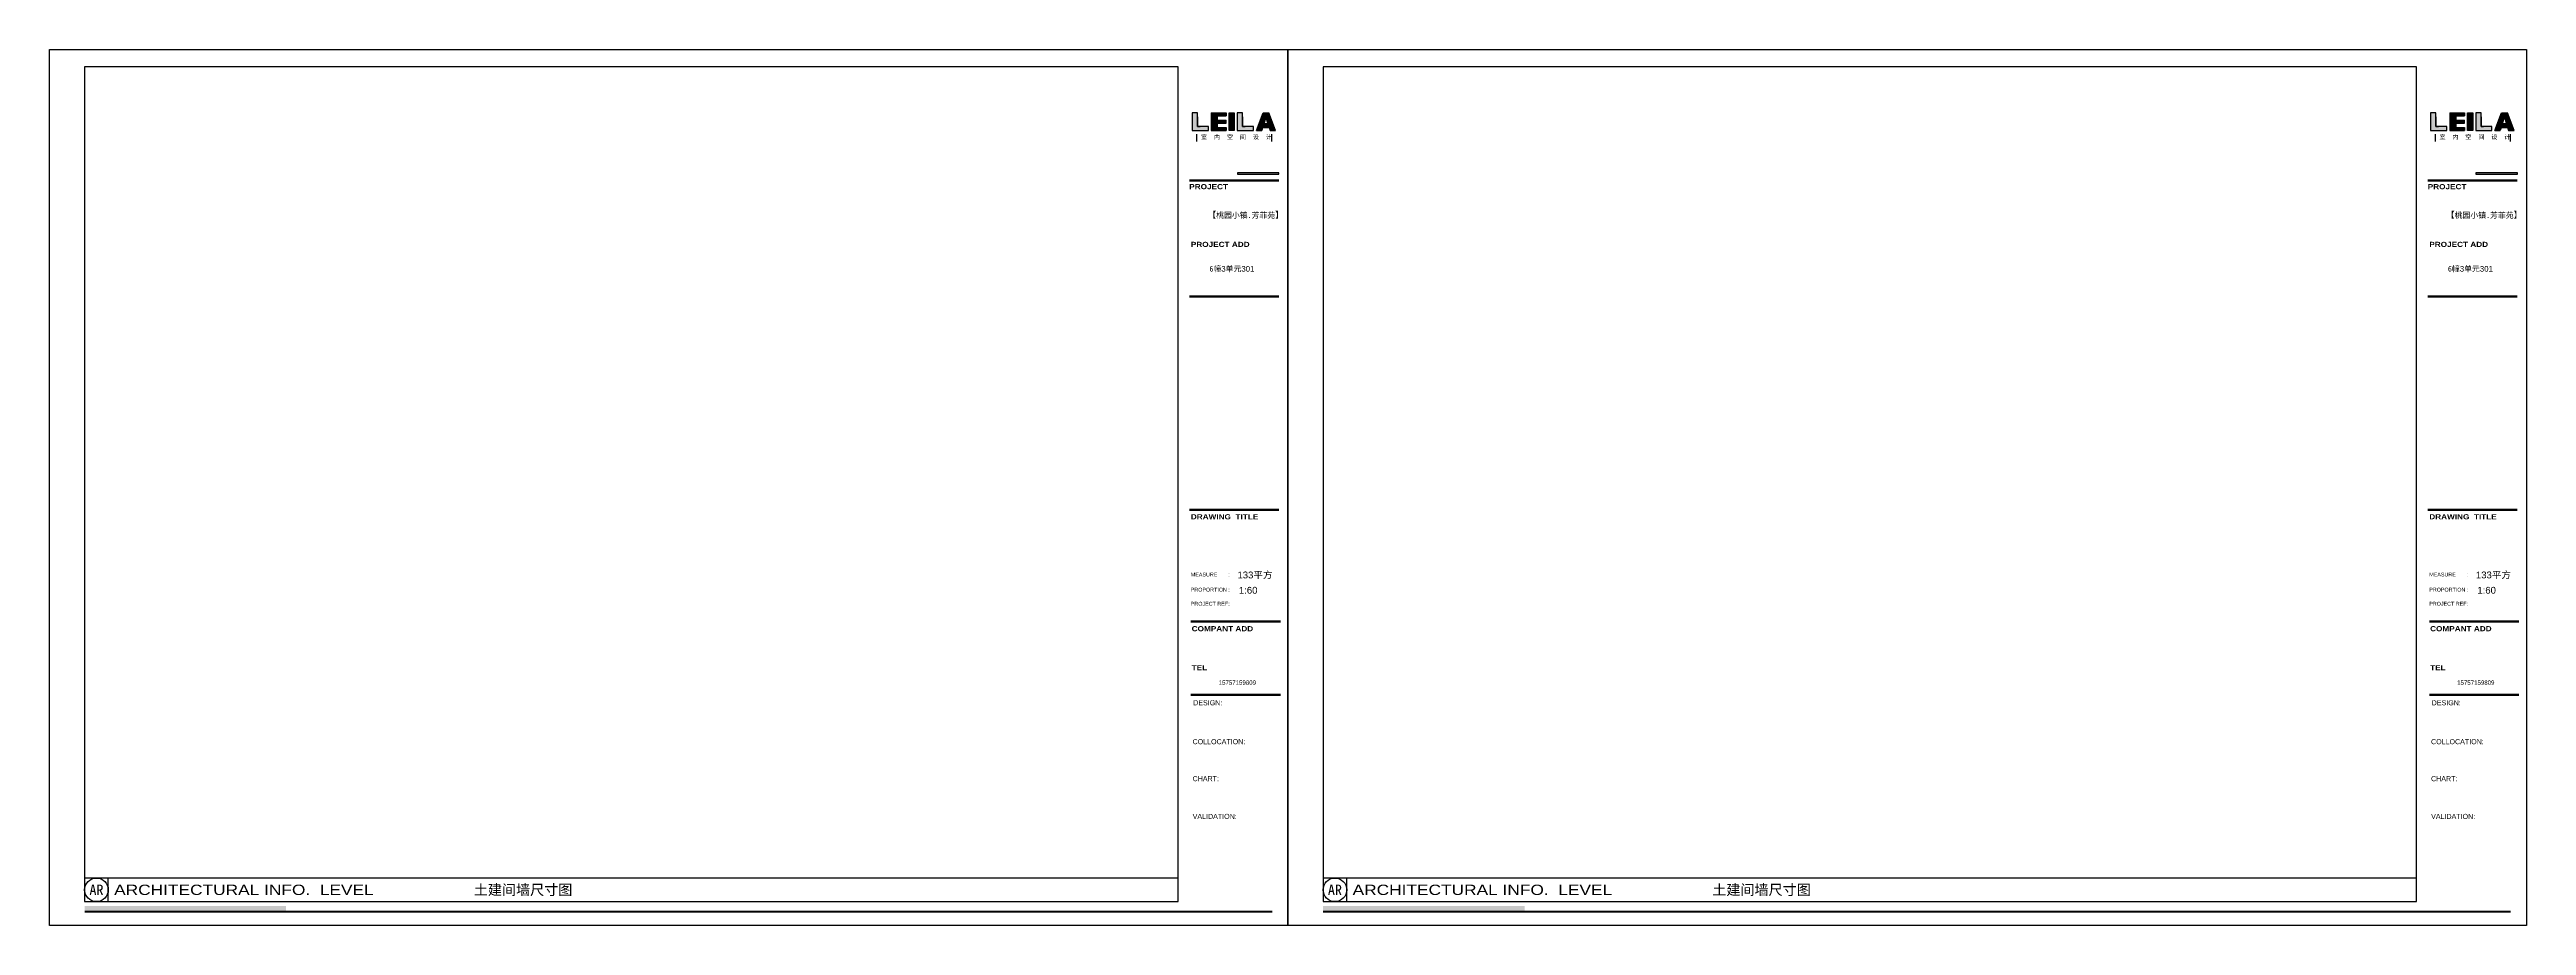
# Model space of a CAD drawing. Header units: millimetres. Extents: x 148889 to 229003, y -70503 to 111106.
# Drawn here: x 180955 to 229003, y 79581 to 96568 of the extents above; entities that cross this region are included whole.
import ezdxf
from ezdxf.enums import TextEntityAlignment as Align

# ---------------------------------------------------------------- set-up
doc = ezdxf.new("R2010")
doc.units = ezdxf.units.MM
doc.layers.add('W-图框', color=251, linetype='Continuous')
doc.layers.add('大墨图框', color=4, linetype='Continuous')
doc.styles.add('LOGO', font='arial.ttf')
doc.styles.add('LOGO-2', font='', dxfattribs={"width": 0.8})
doc.styles.add('NAME-1', font='simhei.ttf')
doc.styles.add('NAME-2', font='swisse.ttf')
doc.styles.get("Standard").update_dxf_attribs({"font": 'simhei.ttf'})
doc.styles.get('LOGO-2').set_extended_font_data('Arial Black')

# ---------------------------------------------------------------- blocks, each defined once
blk = doc.blocks.new('sfbhsrdfbh')
h = blk.add_hatch(color=252)
h.paths.add_polyline_path([(449.17, 252.92), (449.17, 254.24), (445.47, 254.24), (445.47, 258.95), (443.68, 258.95), (443.68, 252.92)])
h.paths.add_polyline_path([(464.46, 252.92), (464.46, 254.24), (460.76, 254.24), (460.76, 258.95), (458.96, 258.95), (458.96, 252.92)])
h = blk.add_hatch(color=256)
h.paths.add_polyline_path([(455.17, 253.92), (452.17, 253.92), (452.17, 255.43), (455.17, 255.43), (455.17, 256.43), (452.17, 256.43), (452.17, 257.95), (455.17, 257.95), (455.17, 258.95), (450.17, 258.95), (450.17, 252.92), (455.17, 252.92)])
h.paths.add_polyline_path([(457.96, 258.95), (456.17, 258.95), (456.17, 252.92), (457.96, 252.92)])
h = blk.add_hatch(color=252)
h.paths.add_polyline_path([(469.69, 258.97), (467.7, 258.97), (465.46, 252.92), (467.27, 252.92), (467.55, 253.92), (469.78, 253.92), (470.1, 252.92), (471.96, 252.92)])
h.paths.add_polyline_path([(469.38, 255.16), (467.95, 255.16), (468.67, 257.45)], flags=16)
at = {"layer": '大墨图框'}
for color, points in [(1, [(458.99, 238.18), (473.09, 238.18), (473.09, 238.57), (458.99, 238.57)]), (0, [(136.42, -11.95), (68.08, -11.95), (68.08, -10), (136.42, -10)])]:
    blk.add_hatch(color=color, dxfattribs=at).paths.add_polyline_path(points)
at = {"color": 252}
for p, q in [((443.68, 258.95), (443.68, 252.92)), ((443.68, 258.95), (443.68, 252.92)), ((445.47, 258.95), (443.68, 258.95)), ((443.68, 252.92), (446.93, 252.92)), ((443.68, 252.92), (449.17, 252.92)), ((445.47, 254.24), (445.47, 258.95)), ((445.47, 257.57), (445.47, 254.24)), ((445.47, 254.24), (446.35, 254.24)), ((449.17, 254.24), (445.47, 254.24)), ((449.17, 252.92), (449.17, 254.24)), ((458.96, 258.95), (458.96, 252.92)), ((460.76, 258.95), (458.96, 258.95)), ((458.96, 252.92), (463.96, 252.92)), ((458.96, 252.92), (462.21, 252.92)), ((458.96, 252.92), (464.46, 252.92)), ((460.76, 254.24), (460.76, 258.95)), ((460.76, 257.57), (460.76, 254.24)), ((460.76, 254.24), (461.64, 254.24)), ((464.46, 254.24), (460.76, 254.24)), ((464.46, 252.92), (464.46, 254.24)), ((465.46, 252.92), (467.7, 258.97)), ((465.46, 252.92), (467.27, 252.92)), ((467.55, 253.92), (467.27, 252.92)), ((467.55, 253.92), (469.78, 253.92)), ((467.7, 258.97), (469.69, 258.97)), ((468.63, 257.33), (467.95, 255.16)), ((469.38, 255.16), (467.95, 255.16)), ((468.63, 257.33), (468.71, 257.33)), ((468.71, 257.33), (469.38, 255.16)), ((471.96, 252.92), (469.69, 258.97)), ((469.78, 253.92), (470.1, 252.92)), ((470.1, 252.92), (471.96, 252.92))]:
    blk.add_line(p, q, dxfattribs=at)
for p, q in [((450.17, 258.95), (450.17, 252.92)), ((450.17, 258.95), (455.17, 258.95)), ((450.17, 256.6), (450.17, 255.26)), ((450.17, 252.92), (455.17, 252.92)), ((452.17, 257.95), (455.17, 257.95)), ((452.17, 257.95), (452.17, 256.43)), ((452.17, 256.43), (455.17, 256.43)), ((452.17, 255.43), (455.17, 255.43)), ((452.17, 255.43), (452.17, 253.92)), ((452.17, 253.92), (455.17, 253.92)), ((455.17, 258.95), (455.17, 257.95)), ((455.17, 255.43), (455.17, 256.43)), ((455.17, 253.92), (455.17, 252.92)), ((457.96, 258.95), (457.96, 252.92)), ((457.96, 258.95), (457.96, 252.92))]:
    blk.add_line(p, q)
blk.add_lwpolyline([(456.17, 258.95), (457.96, 258.95), (457.96, 252.92), (456.17, 252.92)], close=True)
at = {"layer": '大墨图框', "color": 1, "linetype": 'ByBlock'}
for p, q in [((445.17, 251.67), (445.17, 249.2)), ((470.61, 251.67), (470.61, 249.2))]:
    blk.add_line(p, q, dxfattribs=at)
at = {"layer": '大墨图框', "color": 4, "linetype": 'ByBlock', "ltscale": 100}
for points in [[(56.17, 280.38), (476.17, 280.38), (476.17, -16.59), (56.17, -16.59)], [(438.91, 274.48), (68.08, 274.48), (68.08, -8.51), (438.91, -8.51)]]:
    blk.add_lwpolyline(points, close=True, dxfattribs=at)
at = {"layer": '大墨图框', "color": 1, "const_width": 0.755}
for points in [[(442.68, 236.01), (473.12, 236.01)], [(442.68, 196.67), (473.12, 196.67)], [(442.68, 124.3), (473.12, 124.3)], [(443.22, 86.49), (473.66, 86.49)], [(443.22, 61.59), (473.66, 61.59)]]:
    blk.add_lwpolyline(points, dxfattribs=at)
at = {"layer": '大墨图框', "color": 1}
blk.add_lwpolyline([(458.99, 238.18), (473.09, 238.18), (473.09, 238.57), (458.99, 238.57)], close=True, dxfattribs=at)
at = {"layer": '大墨图框', "color": 0, "const_width": 0.725}
blk.add_lwpolyline([(68.08, -11.95), (470.84, -11.95)], dxfattribs=at)
at = {"layer": '大墨图框', "color": 1}
for s, height, style, width, p in [('PROJECT', 1.74, 'LOGO-2', 1, (442.68, 233.02)), ('PROJECT ADD', 1.7396, 'LOGO-2', 1, (443.22, 213.45)), ('DRAWING  TITLE', 1.7396, 'LOGO-2', 1, (443.22, 121.1)), ('MEASURE ', 1.305, 'LOGO', 0.96, (443.21, 101.73)), (':', 1.3, 'LOGO', 1, (455.94, 101.73)), ('PROPORTION', 1.305, 'LOGO', 0.96, (443.21, 96.6)), ('PROJECT REF', 1.3047, 'LOGO', 0.96, (443.21, 91.83)), (':', 1.3, 'LOGO', 1, (455.94, 96.6)), (':', 1.3, 'LOGO', 1, (455.94, 91.83)), ('COMPANT ADD', 1.7396, 'LOGO-2', 1, (443.5, 83.15)), ('TEL', 1.74, 'LOGO-2', 1, (443.5, 69.91))]:
    blk.add_text(s, height=height, dxfattribs=dict(at, style=style, width=width)).set_placement(p)
at = {"layer": '大墨图框', "color": 1, "linetype": 'ByBlock', "insert": (442.02, 251.48), "char_height": 1.4825, "width": 35.6207, "attachment_point": 1}
blk.add_mtext('{\\C0;    室  内  空  间  设  计}', dxfattribs=at)
at = {"layer": '大墨图框', "color": 1, "attachment_point": 1}
for s, insert, char_height, width, style in [('{\\fSimSun|b0|i0|c134|p54;【\\fSimHei|b0|i0|c134|p2;\\H0.9167x;桃园小镇.芳菲苑\\fSimSun|b0|i0|c134|p54;\\H1.091x;】}', (448.91, 225.33), 2.07549, 33.5093, 'LOGO'), ('{\\fSimHei|b0|i0|c134|p2;\\H0.9167x;6幢\\fArial|b0|i0|c0|p34;3\\fSimHei|b0|i0|c134|p2;单元\\fArial|b0|i0|c0|p34;301}', (449.53, 206.99), 2.07549, 24.9373, 'LOGO'), ('{\\H1.116x;133\\fSimSun|b0|i0|c134|p54;平方}', (459.03, 103.4), 2.0755, 24.9373, 'LOGO'), ('{\\H1.116x;1:60}', (459.52, 98.21), 2.0755, 24.9373, 'LOGO'), ('{\\fArial|b0|i0|c0|p34;DESIGN:}', (444.03, 59.76), 1.7203, 2.1993, 'LOGO-2'), ('{\\H1.116x;15757159809}', (452.66, 66.48), 1.328, 21.8201, 'LOGO'), ('{\\fArial|b0|i0|c0|p34;COLLOCATION:}', (443.81, 46.58), 1.7203, 2.1993, 'LOGO-2'), ('{\\fArial|b0|i0|c0|p34;CHART:}', (443.82, 34.03), 1.7203, 2.1993, 'LOGO-2'), ('{\\fArial|b0|i0|c0|p34;VALIDATION:}', (443.84, 21.24), 1.7203, 2.1993, 'LOGO-2')]:
    blk.add_mtext(s, dxfattribs=dict(at, insert=insert, char_height=char_height, width=width, style=style))
blk = doc.blocks.new('*U94')
at = {"color": 4}
blk.add_line((8, 0), (8, 8), dxfattribs=at)
blk.add_lwpolyline([(0, 0), (370.83, 0), (370.83, 8), (0, 8)], close=True, dxfattribs=at)
at = {"color": 1, "ltscale": 250}
blk.add_circle((4, 4), 4, dxfattribs=at)
at = {"color": 2, "style": 'NAME-1'}
blk.add_attdef('FF', text='', height=3.5, dxfattribs=at).set_placement((4, 4), align=Align.MIDDLE)
at = {"color": 2, "style": 'NAME-2', "width": 1.2}
blk.add_attdef('PLAN', text='', height=3.5, dxfattribs=at).set_placement((10, 4), align=Align.MIDDLE_LEFT)
at = {"color": 2, "style": 'NAME-1'}
blk.add_attdef('平面布置图', text='', height=3.5, dxfattribs=at).set_placement((54.56, 4), align=Align.MIDDLE_LEFT)
blk.add_attdef('SCALE1:100/比例1:100', text='', height=3.5, dxfattribs=at).set_placement((370.83, 4), align=Align.MIDDLE_RIGHT)

msp = doc.modelspace()

# ---------------------------------------------------------------- block references
at = {"layer": 'W-图框'}
ref = msp.add_blockref('*U94', (181636.1, 80043.1), dxfattribs=dict(at, xscale=57.20000000001164, yscale=57.20000000001164, zscale=57.20000000000001))
ref.add_attrib('FF', 'AR', dxfattribs={"layer": '0', "color": 2, "height": 200.2, "style": 'NAME-1'}).set_placement((181864.9, 80271.9), align=Align.MIDDLE)
ref.add_attrib('PLAN', 'ARCHITECTURAL INFO.  LEVEL', dxfattribs={"layer": '0', "color": 2, "height": 200.2, "style": 'NAME-2', "width": 1.2}).set_placement((182208.1, 80271.9), align=Align.MIDDLE_LEFT)
ref.add_attrib('平面布置图', '土建间墙尺寸图', dxfattribs={"layer": '0', "color": 2, "height": 200.2, "style": 'NAME-1'}).set_placement((189184.9, 80271.9), align=Align.MIDDLE_LEFT)
ref = msp.add_blockref('*U94', (205660.1, 80043.1), dxfattribs=dict(at, xscale=57.19999999999709, yscale=57.20000000001164, zscale=57.20000000000001))
ref.add_attrib('FF', 'AR', dxfattribs={"layer": '0', "color": 2, "height": 200.2, "style": 'NAME-1'}).set_placement((205888.9, 80271.9), align=Align.MIDDLE)
ref.add_attrib('PLAN', 'ARCHITECTURAL INFO.  LEVEL', dxfattribs={"layer": '0', "color": 2, "height": 200.2, "style": 'NAME-2', "width": 1.2}).set_placement((206232.1, 80271.9), align=Align.MIDDLE_LEFT)
ref.add_attrib('平面布置图', '土建间墙尺寸图', dxfattribs={"layer": '0', "color": 2, "height": 200.2, "style": 'NAME-1'}).set_placement((213208.9, 80271.9), align=Align.MIDDLE_LEFT)
at = {"layer": '大墨图框', "yscale": 57.20000000001164, "zscale": 57.2}
for p, xscale in [((177741.8, 80530), 57.20000000001164), ((201765.8, 80530), 57.19999999999709)]:
    msp.add_blockref('sfbhsrdfbh', p, dxfattribs=dict(at, xscale=xscale))

doc.saveas('drawing.dxf')
